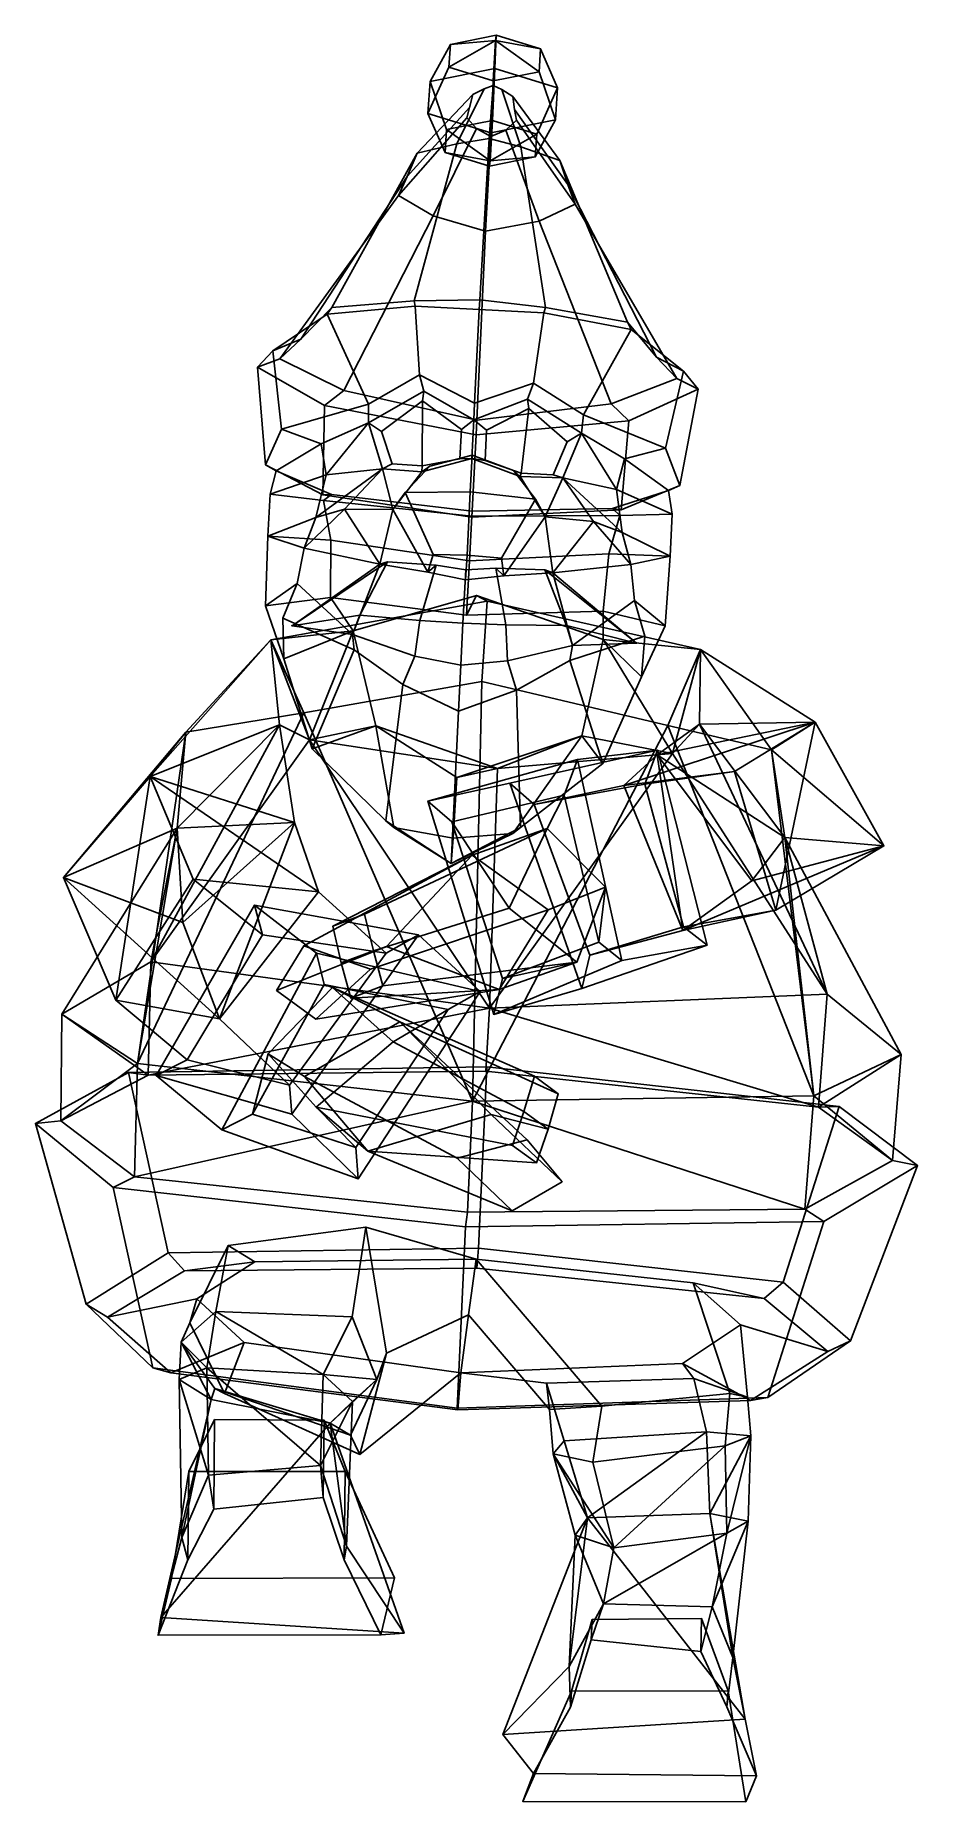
# Model space of a CAD drawing. Extents: x -133 to 133, y -222 to 311.
import ezdxf

# ---------------------------------------------------------------- set-up
doc = ezdxf.new("R2010")
doc.units = 0

msp = doc.modelspace()

# ---------------------------------------------------------------- linework, layer by layer
for p in [(-55.906635, 132.6315, 82.965118), (47.966625, 127.436005, 83.813522)]:
    msp.add_point(p)
for points in [[(-8.170068, 307.96405, -39.14645), (5.647131, 310.71582, -45.660301), (5.246098, 300.711823, -57.823044), (-14.29439, 296.820221, -48.611134)], [(4.744131, 296.989502, -19.161009), (5.439209, 309.173981, -29.645935), (-8.621567, 301.100891, -25.89683)], [(-8.621567, 301.100891, -25.89683), (5.439209, 309.173981, -29.645935), (-8.170068, 307.96405, -39.14645)], [(5.439209, 309.173981, -29.645935), (5.647131, 310.71582, -45.660301), (-8.170068, 307.96405, -39.14645)], [(4.744131, 296.989502, -19.161009), (18.561359, 299.741272, -25.674805), (5.439209, 309.173981, -29.645935)], [(19.012859, 306.604401, -38.924423), (24.148066, 294.89743, -48.297142), (5.246098, 300.711823, -57.823044), (5.647131, 310.71582, -45.660301)], [(5.439209, 309.173981, -29.645935), (19.012859, 306.604401, -38.924423), (5.647131, 310.71582, -45.660301)], [(18.561359, 299.741272, -25.674805), (19.012859, 306.604401, -38.924423), (5.439209, 309.173981, -29.645935)], [(-14.932909, 287.114227, -29.873268), (-8.621567, 301.100891, -25.89683), (-8.170068, 307.96405, -39.14645), (-14.29439, 296.820221, -48.611134)], [(23.509546, 285.191437, -29.55928), (24.148066, 294.89743, -48.297142), (19.012859, 306.604401, -38.924423), (18.561359, 299.741272, -25.674805)], [(3.969064, 281.299866, -20.347397), (4.744131, 296.989502, -19.161009), (-8.621567, 301.100891, -25.89683), (-14.932909, 287.114227, -29.873268)], [(-9.346169, 282.270355, -52.495556), (-14.29439, 296.820221, -48.611134), (5.246098, 300.711823, -57.823044), (4.47103, 285.022156, -59.009407)], [(3.969064, 281.299866, -20.347397), (23.509546, 285.191437, -29.55928), (18.561359, 299.741272, -25.674805), (4.744131, 296.989502, -19.161009)], [(17.836756, 280.910736, -52.273529), (4.47103, 285.022156, -59.009407), (5.246098, 300.711823, -57.823044), (24.148066, 294.89743, -48.297142)], [(1.980646, 294.626404, -26.946663), (-1.443086, 292.879089, -27.981567), (-18.23386, 275.147583, 22.819042), (-6.187624, 278.037201, 28.202135)], [(-14.932909, 287.114227, -29.873268), (-14.29439, 296.820221, -48.611134), (-9.346169, 282.270355, -52.495556), (-9.797668, 275.407196, -39.245934)], [(4.723686, 295.608887, -26.336607), (1.980646, 294.626404, -26.946663), (-6.187624, 278.037201, 28.202135), (3.503094, 279.590515, 31.365431)], [(4.723686, 295.608887, -26.336607), (3.503094, 279.590515, 31.365431), (13.040712, 277.075439, 28.359186), (7.36458, 294.357117, -26.902689)], [(7.36458, 294.357117, -26.902689), (13.040712, 277.075439, 28.359186), (24.824612, 272.993896, 23.170732), (10.613285, 292.276031, -27.883093)], [(23.509546, 285.191437, -29.55928), (17.385258, 274.047577, -39.023911), (17.836756, 280.910736, -52.273529), (24.148066, 294.89743, -48.297142)], [(-2.372391, 288.973907, -30.063097), (-3.203568, 285.827881, -31.742817), (-23.846359, 262.433655, 3.108397), (-21.179218, 268.102173, 11.910263)], [(-1.443086, 292.879089, -27.981567), (-2.372391, 288.973907, -30.063097), (-21.179218, 268.102173, 11.910263), (-18.23386, 275.147583, 22.819042)], [(10.613285, 292.276031, -27.883093), (24.824612, 272.993896, 23.170732), (27.229637, 265.680878, 12.305653), (11.182088, 288.295929, -29.952387)], [(11.182088, 288.295929, -29.952387), (27.229637, 265.680878, 12.305653), (29.460932, 259.767334, 3.543795), (11.722472, 285.081329, -31.620903)], [(-3.203568, 285.827881, -31.742817), (-0.3486, 282.569153, -33.354805), (-13.355465, 256.237366, -5.388645), (-23.846359, 262.433655, 3.108397)], [(3.969064, 281.299866, -20.347397), (-14.932909, 287.114227, -29.873268), (-9.797668, 275.407196, -39.245934), (3.56803, 271.295807, -32.510113)], [(-0.3486, 282.569153, -33.354805), (4.021569, 280.251404, -34.42083), (2.450738, 251.625916, -11.041661), (-13.355465, 256.237366, -5.388645)], [(3.775941, 272.837616, -48.524429), (-9.346169, 282.270355, -52.495556), (4.47103, 285.022156, -59.009407)], [(3.969064, 281.299866, -20.347397), (3.56803, 271.295807, -32.510113), (17.385258, 274.047577, -39.023911), (23.509546, 285.191437, -29.55928)], [(3.775941, 272.837616, -48.524429), (4.47103, 285.022156, -59.009407), (17.836756, 280.910736, -52.273529)], [(11.722472, 285.081329, -31.620903), (29.460932, 259.767334, 3.543795), (18.54397, 254.641846, -5.128099), (8.583241, 282.122406, -33.281849)], [(-43.937347, 228.637939, 57.576218), (-19.049763, 230.629578, 70.339127), (-6.187624, 278.037201, 28.202135), (-18.23386, 275.147583, 22.819042)], [(0.716046, 230.895935, 77.828941), (3.503094, 279.590515, 31.365431), (-6.187624, 278.037201, 28.202135), (-19.049763, 230.629578, 70.339127)], [(-9.797668, 275.407196, -39.245934), (-9.346169, 282.270355, -52.495556), (3.775941, 272.837616, -48.524429)], [(0.716046, 230.895935, 77.828941), (20.476032, 228.652588, 70.661957), (13.040712, 277.075439, 28.359186), (3.503094, 279.590515, 31.365431)], [(8.583241, 282.122406, -33.281849), (18.54397, 254.641846, -5.128099), (2.450738, 251.625916, -11.041661), (4.021569, 280.251404, -34.42083)], [(17.385258, 274.047577, -39.023911), (3.775941, 272.837616, -48.524429), (17.836756, 280.910736, -52.273529)], [(45.245338, 224.177216, 58.30463), (24.824612, 272.993896, 23.170732), (13.040712, 277.075439, 28.359186), (20.476032, 228.652588, 70.661957)], [(-53.253891, 219.028687, 31.103584), (-43.937347, 228.637939, 57.576218), (-18.23386, 275.147583, 22.819042), (-21.179218, 268.102173, 11.910263)], [(3.56803, 271.295807, -32.510113), (-9.797668, 275.407196, -39.245934), (3.775941, 272.837616, -48.524429)], [(3.56803, 271.295807, -32.510113), (3.775941, 272.837616, -48.524429), (17.385258, 274.047577, -39.023911)], [(53.986683, 213.664795, 31.97949), (27.229637, 265.680878, 12.305653), (24.824612, 272.993896, 23.170732), (45.245338, 224.177216, 58.30463)], [(-59.640629, 213.192169, 8.67636), (-53.253891, 219.028687, 31.103584), (-21.179218, 268.102173, 11.910263), (-23.846359, 262.433655, 3.108397)], [(-40.346649, 203.602478, -10.983945), (-59.640629, 213.192169, 8.67636), (-23.846359, 262.433655, 3.108397), (-13.355465, 256.237366, -5.388645)], [(60.123749, 207.201843, 9.654555), (29.460932, 259.767334, 3.543795), (27.229637, 265.680878, 12.305653), (53.986683, 213.664795, 31.97949)], [(-0.22283, 194.695557, -28.90645), (-40.346649, 203.602478, -10.983945), (-13.355465, 256.237366, -5.388645), (2.450738, 251.625916, -11.041661)], [(40.292107, 199.569122, -10.325315), (18.54397, 254.641846, -5.128099), (29.460932, 259.767334, 3.543795), (60.123749, 207.201843, 9.654555)], [(-0.22283, 194.695557, -28.90645), (2.450738, 251.625916, -11.041661), (18.54397, 254.641846, -5.128099), (40.292107, 199.569122, -10.325315)], [(-18.784925, 228.985107, 75.490349), (-19.049763, 230.629578, 70.339127), (-43.937347, 228.637939, 57.576218), (-45.322216, 226.620453, 62.475239)], [(0.540566, 228.037567, 81.809456), (0.716046, 230.895935, 77.828941), (-19.049763, 230.629578, 70.339127), (-18.784925, 228.985107, 75.490349)], [(0.540566, 228.037567, 81.809456), (19.964539, 227.046936, 75.806839), (20.476032, 228.652588, 70.661957), (0.716046, 230.895935, 77.828941)], [(-45.322216, 226.620453, 62.475239), (-43.937347, 228.637939, 57.576218), (-53.253891, 219.028687, 31.103584), (-61.749733, 215.599609, 32.939831)], [(-32.833111, 199.497192, 72.210793), (-45.322216, 226.620453, 62.475239), (-61.749733, 215.599609, 32.939831), (-59.054863, 191.966125, 54.402229)], [(-17.515167, 208.30838, 82.333672), (-18.784925, 228.985107, 75.490349), (-45.322216, 226.620453, 62.475239), (-32.833111, 199.497192, 72.210793)], [(-0.923398, 199.730591, 87.700645), (0.540566, 228.037567, 81.809456), (-18.784925, 228.985107, 75.490349), (-17.515167, 208.30838, 82.333672)], [(-0.923398, 199.730591, 87.700645), (16.889076, 205.797211, 82.784973), (19.964539, 227.046936, 75.806839), (0.540566, 228.037567, 81.809456)], [(16.889076, 205.797211, 82.784973), (31.922834, 196.25824, 72.7397), (46.341988, 222.035645, 63.223923), (19.964539, 227.046936, 75.806839)], [(19.964539, 227.046936, 75.806839), (46.341988, 222.035645, 63.223923), (45.245338, 224.177216, 58.30463), (20.476032, 228.652588, 70.661957)], [(46.341988, 222.035645, 63.223923), (62.066921, 209.406586, 33.951126), (53.986683, 213.664795, 31.97949), (45.245338, 224.177216, 58.30463)], [(-61.749733, 215.599609, 32.939831), (-53.253891, 219.028687, 31.103584), (-59.640629, 213.192169, 8.67636), (-66.323242, 210.614075, 7.553147)], [(31.922834, 196.25824, 72.7397), (56.678043, 186.177429, 55.347496), (62.066921, 209.406586, 33.951126), (46.341988, 222.035645, 63.223923)], [(-59.054863, 191.966125, 54.402229), (-61.749733, 215.599609, 32.939831), (-66.323242, 210.614075, 7.553147), (-63.878593, 181.160156, 18.156281)], [(-66.323242, 210.614075, 7.553147), (-59.640629, 213.192169, 8.67636), (-40.346649, 203.602478, -10.983945), (-46.087021, 199.03949, -13.881872)], [(62.066921, 209.406586, 33.951126), (66.533188, 203.968933, 8.638273), (60.123749, 207.201843, 9.654555), (53.986683, 213.664795, 31.97949)], [(-63.878593, 181.160156, 18.156281), (-66.323242, 210.614075, 7.553147), (-46.087021, 199.03949, -13.881872), (-46.596569, 172.103333, -6.689651)], [(-17.515167, 208.30838, 82.333672), (-32.833111, 199.497192, 72.210793), (-32.814194, 193.88797, 71.428482), (-16.19066, 203.343811, 82.074677)], [(-0.923398, 199.730591, 87.700645), (-17.515167, 208.30838, 82.333672), (-16.19066, 203.343811, 82.074677), (-1.157031, 194.716858, 85.602043)], [(56.678043, 186.177429, 55.347496), (60.989422, 174.914551, 19.176159), (66.533188, 203.968933, 8.638273), (62.066921, 209.406586, 33.951126)], [(-46.087021, 199.03949, -13.881872), (-40.346649, 203.602478, -10.983945), (-0.22283, 194.695557, -28.90645), (-0.41722, 190.206726, -32.595181)], [(-16.576704, 200.463562, 79.968605), (-16.19066, 203.343811, 82.074677), (-32.814194, 193.88797, 71.428482), (-28.922119, 191.229248, 71.530952)], [(-16.576704, 200.463562, 79.968605), (-4.868145, 191.866882, 83.019974), (-1.157031, 194.716858, 85.602043), (-16.19066, 203.343811, 82.074677)], [(-0.923398, 199.730591, 87.700645), (-1.157031, 194.716858, 85.602043), (15.080177, 200.983337, 82.468384), (16.889076, 205.797211, 82.784973)], [(16.889076, 205.797211, 82.784973), (15.080177, 200.983337, 82.468384), (31.35708, 190.678284, 71.952614), (31.922834, 196.25824, 72.7397)], [(66.533188, 203.968933, 8.638273), (45.595001, 194.453796, -13.133045), (40.292107, 199.569122, -10.325315), (60.123749, 207.201843, 9.654555)], [(60.989422, 174.914551, 19.176159), (43.297096, 167.607056, -5.95543), (45.595001, 194.453796, -13.133045), (66.533188, 203.968933, 8.638273)], [(-47.106049, 187.511475, 55.56926), (-32.814194, 193.88797, 71.428482), (-32.833111, 199.497192, 72.210793), (-59.054863, 191.966125, 54.402229)], [(-46.596569, 172.103333, -6.689651), (-46.087021, 199.03949, -13.881872), (-0.41722, 190.206726, -32.595181), (-1.714646, 165.411774, -25.5868)], [(-16.665146, 180.910126, 81.307846), (-16.576704, 200.463562, 79.968605), (-28.922119, 191.229248, 71.530952), (-25.695681, 181.464661, 76.057617)], [(-4.868145, 191.866882, 83.019974), (-16.576704, 200.463562, 79.968605), (-16.665146, 180.910126, 81.307846), (-5.329616, 183.016418, 85.320602)], [(15.464546, 198.141571, 80.144066), (15.080177, 200.983337, 82.468384), (-1.157031, 194.716858, 85.602043), (2.751368, 191.63269, 83.240921)], [(45.595001, 194.453796, -13.133045), (-0.41722, 190.206726, -32.595181), (-0.22283, 194.695557, -28.90645), (40.292107, 199.569122, -10.325315)], [(2.751368, 191.63269, 83.240921), (2.270292, 182.432312, 85.799347), (13.166765, 178.711304, 81.028343), (15.464546, 198.141571, 80.144066)], [(13.166765, 178.711304, 81.028343), (22.767248, 178.202209, 74.741493), (26.986263, 188.14743, 69.497543), (15.464546, 198.141571, 80.144066)], [(15.464546, 198.141571, 80.144066), (26.986263, 188.14743, 69.497543), (31.35708, 190.678284, 71.952614), (15.080177, 200.983337, 82.468384)], [(-59.054863, 191.966125, 54.402229), (-63.878593, 181.160156, 18.156281), (-60.66872, 179.374634, 19.45499), (-47.106049, 187.511475, 55.56926)], [(-45.614353, 178.151306, 57.456505), (-32.814194, 193.88797, 71.428482), (-47.106049, 187.511475, 55.56926)], [(-28.622681, 179.953491, 77.318993), (-32.814194, 193.88797, 71.428482), (-45.614353, 178.151306, 57.456505)], [(-25.695681, 181.464661, 76.057617), (-28.922119, 191.229248, 71.530952), (-32.814194, 193.88797, 71.428482), (-28.622681, 179.953491, 77.318993)], [(-5.329616, 183.016418, 85.320602), (-1.761679, 183.109863, 88.552185), (-1.157031, 194.716858, 85.602043), (-4.868145, 191.866882, 83.019974)], [(2.270292, 182.432312, 85.799347), (2.751368, 191.63269, 83.240921), (-1.157031, 194.716858, 85.602043), (-1.761679, 183.109863, 88.552185)], [(43.297096, 167.607056, -5.95543), (-1.714646, 165.411774, -25.5868), (-0.41722, 190.206726, -32.595181), (45.595001, 194.453796, -13.133045)], [(44.326958, 182.938232, 56.316055), (56.678043, 186.177429, 55.347496), (31.922834, 196.25824, 72.7397), (31.35708, 190.678284, 71.952614)], [(-47.106049, 187.511475, 55.56926), (-60.66872, 179.374634, 19.45499), (-62.544563, 172.358582, 21.729204), (-45.614353, 178.151306, 57.456505)], [(22.767248, 178.202209, 74.741493), (25.700701, 177.236359, 77.762688), (31.35708, 190.678284, 71.952614), (26.986263, 188.14743, 69.497543)], [(25.700701, 177.236359, 77.762688), (41.878204, 173.775146, 58.171112), (31.35708, 190.678284, 71.952614)], [(41.878204, 173.775146, 58.171112), (44.326958, 182.938232, 56.316055), (31.35708, 190.678284, 71.952614)], [(-63.878593, 181.160156, 18.156281), (-46.596569, 172.103333, -6.689651), (-44.006454, 172.218658, -6.065212), (-60.66872, 179.374634, 19.45499)], [(-16.665146, 180.910126, 81.307846), (-25.695681, 181.464661, 76.057617), (-28.622681, 179.953491, 77.318993), (-16.742992, 179.106689, 83.827255)], [(-2.171912, 173.067993, 108.959152), (-1.573799, 184.049896, 102.981125), (-14.354319, 180.728699, 99.960365), (-21.855062, 172.833618, 102.462799)], [(-1.573799, 184.049896, 102.981125), (-1.761679, 183.109863, 88.552185), (-16.742992, 179.106689, 83.827255), (-14.354319, 180.728699, 99.960365)], [(-16.665146, 180.910126, 81.307846), (-16.742992, 179.106689, 83.827255), (-1.761679, 183.109863, 88.552185), (-5.329616, 183.016418, 85.320602)], [(-2.171912, 173.067993, 108.959152), (17.492844, 170.865509, 102.78418), (10.85907, 179.46759, 100.166306), (-1.573799, 184.049896, 102.981125)], [(-1.573799, 184.049896, 102.981125), (10.85907, 179.46759, 100.166306), (12.820424, 177.627991, 84.068718), (-1.761679, 183.109863, 88.552185)], [(13.166765, 178.711304, 81.028343), (2.270292, 182.432312, 85.799347), (-1.761679, 183.109863, 88.552185), (12.820424, 177.627991, 84.068718)], [(44.326958, 182.938232, 56.316055), (41.878204, 173.775146, 58.171112), (58.7258, 166.292938, 22.719698), (57.596684, 173.45929, 20.42094)], [(56.678043, 186.177429, 55.347496), (44.326958, 182.938232, 56.316055), (57.596684, 173.45929, 20.42094), (60.989422, 174.914551, 19.176159)], [(-45.614353, 178.151306, 57.456505), (-62.544563, 172.358582, 21.729204), (-63.234131, 159.706055, 26.003103), (-48.716007, 165.337585, 59.395756)], [(-62.544563, 172.358582, 21.729204), (-60.66872, 179.374634, 19.45499), (-44.006454, 172.218658, -6.065212), (-46.396564, 170.385925, -8.132873)], [(-48.716007, 165.337585, 59.395756), (-28.622681, 179.953491, 77.318993), (-45.614353, 178.151306, 57.456505)], [(-40.114464, 167.84259, 82.515282), (-28.622681, 179.953491, 77.318993), (-48.716007, 165.337585, 59.395756)], [(-40.114464, 167.84259, 82.515282), (-25.493696, 167.751862, 85.604713), (-28.622681, 179.953491, 77.318993)], [(-25.493696, 167.751862, 85.604713), (-16.742992, 179.106689, 83.827255), (-28.622681, 179.953491, 77.318993)], [(-21.855062, 172.833618, 102.462799), (-14.354319, 180.728699, 99.960365), (-16.742992, 179.106689, 83.827255), (-25.493696, 167.751862, 85.604713)], [(17.492844, 170.865509, 102.78418), (20.364363, 165.45816, 85.979271), (12.820424, 177.627991, 84.068718), (10.85907, 179.46759, 100.166306)], [(13.166765, 178.711304, 81.028343), (12.820424, 177.627991, 84.068718), (25.700701, 177.236359, 77.762688), (22.767248, 178.202209, 74.741493)], [(20.364363, 165.45816, 85.979271), (25.700701, 177.236359, 77.762688), (12.820424, 177.627991, 84.068718)], [(34.969608, 164.087067, 83.12854), (25.700701, 177.236359, 77.762688), (20.364363, 165.45816, 85.979271)], [(34.969608, 164.087067, 83.12854), (43.653835, 160.717468, 60.150204), (25.700701, 177.236359, 77.762688)], [(43.653835, 160.717468, 60.150204), (41.878204, 173.775146, 58.171112), (25.700701, 177.236359, 77.762688)], [(-63.234131, 159.706055, 26.003103), (-62.544563, 172.358582, 21.729204), (-46.396564, 170.385925, -8.132873), (-44.247353, 158.480286, -7.692118)], [(-46.596569, 172.103333, -6.689651), (-1.714646, 165.411774, -25.5868), (-1.647515, 167.23407, -22.64621), (-44.006454, 172.218658, -6.065212)], [(-46.396564, 170.385925, -8.132873), (-44.006454, 172.218658, -6.065212), (-1.647515, 167.23407, -22.64621), (-1.726905, 165.648376, -22.636602)], [(-13.341129, 154.089966, 100.623817), (-21.855062, 172.833618, 102.462799), (-25.493696, 167.751862, 85.604713), (-14.957217, 148.817139, 88.444664)], [(-3.105818, 153.905579, 105.953224), (-2.171912, 173.067993, 108.959152), (-21.855062, 172.833618, 102.462799), (-13.341129, 154.089966, 100.623817)], [(-3.105818, 153.905579, 105.953224), (7.182281, 153.063416, 100.791451), (17.492844, 170.865509, 102.78418), (-2.171912, 173.067993, 108.959152)], [(7.182281, 153.063416, 100.791451), (7.94631, 147.67157, 88.631729), (20.364363, 165.45816, 85.979271), (17.492844, 170.865509, 102.78418)], [(60.989422, 174.914551, 19.176159), (57.596684, 173.45929, 20.42094), (40.721584, 167.980774, -5.373182), (43.297096, 167.607056, -5.95543)], [(58.7258, 166.292938, 22.719698), (42.950264, 165.916992, -7.403118), (40.721584, 167.980774, -5.373182), (57.596684, 173.45929, 20.42094)], [(41.878204, 173.775146, 58.171112), (43.653835, 160.717468, 60.150204), (58.079746, 153.638245, 26.993954), (58.7258, 166.292938, 22.719698)], [(-48.716007, 165.337585, 59.395756), (-63.234131, 159.706055, 26.003103), (-52.260178, 156.01416, 60.35408)], [(-52.260178, 156.01416, 60.35408), (-40.114464, 167.84259, 82.515282), (-48.716007, 165.337585, 59.395756)], [(-29.432974, 151.17926, 82.077614), (-40.114464, 167.84259, 82.515282), (-52.260178, 156.01416, 60.35408)], [(-44.247353, 158.480286, -7.692118), (-46.396564, 170.385925, -8.132873), (-1.726905, 165.648376, -22.636602), (-2.429246, 152.206299, -18.962929)], [(-29.432974, 151.17926, 82.077614), (-25.493696, 167.751862, 85.604713), (-40.114464, 167.84259, 82.515282)], [(-14.957217, 148.817139, 88.444664), (-25.493696, 167.751862, 85.604713), (-29.432974, 151.17926, 82.077614)], [(39.616959, 154.285614, -7.007143), (-2.429246, 152.206299, -18.962929), (-1.726905, 165.648376, -22.636602), (42.950264, 165.916992, -7.403118)], [(42.950264, 165.916992, -7.403118), (-1.726905, 165.648376, -22.636602), (-1.647515, 167.23407, -22.64621), (40.721584, 167.980774, -5.373182)], [(43.297096, 167.607056, -5.95543), (40.721584, 167.980774, -5.373182), (-1.647515, 167.23407, -22.64621), (-1.714646, 165.411774, -25.5868)], [(7.94631, 147.67157, 88.631729), (22.687328, 148.572327, 82.503311), (20.364363, 165.45816, 85.979271)], [(22.687328, 148.572327, 82.503311), (34.969608, 164.087067, 83.12854), (20.364363, 165.45816, 85.979271)], [(58.079746, 153.638245, 26.993954), (39.616959, 154.285614, -7.007143), (42.950264, 165.916992, -7.403118), (58.7258, 166.292938, 22.719698)], [(22.687328, 148.572327, 82.503311), (46.233952, 151.087738, 61.158546), (34.969608, 164.087067, 83.12854)], [(46.233952, 151.087738, 61.158546), (43.653835, 160.717468, 60.150204), (34.969608, 164.087067, 83.12854)], [(43.653835, 160.717468, 60.150204), (46.233952, 151.087738, 61.158546), (58.079746, 153.638245, 26.993954)], [(-54.41708, 145.349976, 62.276569), (-52.260178, 156.01416, 60.35408), (-63.234131, 159.706055, 26.003103), (-63.889305, 138.65863, 30.820797)], [(-63.889305, 138.65863, 30.820797), (-63.234131, 159.706055, 26.003103), (-44.247353, 158.480286, -7.692118), (-44.3661, 141.180054, -1.917654)], [(-54.41708, 145.349976, 62.276569), (-37.687206, 130.052429, 91.920448), (-29.432974, 151.17926, 82.077614), (-52.260178, 156.01416, 60.35408)], [(-44.3661, 141.180054, -1.917654), (-44.247353, 158.480286, -7.692118), (-2.429246, 152.206299, -18.962929), (-3.307927, 135.809265, -11.795507)], [(-35.47226, 135.872131, 101.188583), (-27.141722, 151.917084, 96.142784), (-55.906635, 132.6315, 82.965118)], [(-27.141722, 151.917084, 96.142784), (-29.432974, 151.17926, 82.077614), (-55.906635, 132.6315, 82.965118)], [(-55.906635, 132.6315, 82.965118), (-29.432974, 151.17926, 82.077614), (-37.687206, 130.052429, 91.920448)], [(-12.476464, 150.943237, 96.420464), (-27.141722, 151.917084, 96.142784), (-35.47226, 135.872131, 101.188583), (-17.3929, 134.19928, 110.244118)], [(-27.141722, 151.917084, 96.142784), (-12.476464, 150.943237, 96.420464), (-14.957217, 148.817139, 88.444664), (-29.432974, 151.17926, 82.077614)], [(-17.3929, 134.19928, 110.244118), (-4.428864, 133.459961, 111.05761), (-3.529575, 149.541382, 99.434357), (-12.476464, 150.943237, 96.420464)], [(-3.105818, 153.905579, 105.953224), (-13.341129, 154.089966, 100.623817), (-14.957217, 148.817139, 88.444664), (-3.646536, 146.450928, 94.828941)], [(-3.529575, 149.541382, 99.434357), (-3.646536, 146.450928, 94.828941), (-14.957217, 148.817139, 88.444664), (-12.476464, 150.943237, 96.420464)], [(8.55577, 132.901367, 110.456062), (5.560458, 150.041077, 96.567787), (-3.529575, 149.541382, 99.434357), (-4.428864, 133.459961, 111.05761)], [(-3.105818, 153.905579, 105.953224), (-3.646536, 146.450928, 94.828941), (7.94631, 147.67157, 88.631729), (7.182281, 153.063416, 100.791451)], [(-3.529575, 149.541382, 99.434357), (5.560458, 150.041077, 96.567787), (7.94631, 147.67157, 88.631729), (-3.646536, 146.450928, 94.828941)], [(37.91481, 137.064545, -1.245612), (-3.307927, 135.809265, -11.795507), (-2.429246, 152.206299, -18.962929), (39.616959, 154.285614, -7.007143)], [(5.560458, 150.041077, 96.567787), (8.55577, 132.901367, 110.456062), (26.85696, 132.754578, 101.697662), (20.252264, 149.546539, 96.529884)], [(20.252264, 149.546539, 96.529884), (22.687328, 148.572327, 82.503311), (7.94631, 147.67157, 88.631729), (5.560458, 150.041077, 96.567787)], [(26.85696, 132.754578, 101.697662), (47.966625, 127.436005, 83.813522), (20.252264, 149.546539, 96.529884)], [(20.252264, 149.546539, 96.529884), (47.966625, 127.436005, 83.813522), (22.687328, 148.572327, 82.503311)], [(47.28442, 140.263123, 63.107231), (46.233952, 151.087738, 61.158546), (22.687328, 148.572327, 82.503311), (28.630886, 126.735382, 92.462112)], [(56.552982, 132.634399, 31.804529), (37.91481, 137.064545, -1.245612), (39.616959, 154.285614, -7.007143), (58.079746, 153.638245, 26.993954)], [(47.28442, 140.263123, 63.107231), (56.552982, 132.634399, 31.804529), (58.079746, 153.638245, 26.993954), (46.233952, 151.087738, 61.158546)], [(-58.409676, 122.631226, 37.601543), (-58.70536, 134.950226, 67.187073), (-54.41708, 145.349976, 62.276569), (-63.889305, 138.65863, 30.820797)], [(-54.41708, 145.349976, 62.276569), (-58.70536, 134.950226, 67.187073), (-37.16798, 125.390503, 83.551186), (-37.687206, 130.052429, 91.920448)], [(47.966625, 127.436005, 83.813522), (28.630886, 126.735382, 92.462112), (22.687328, 148.572327, 82.503311)], [(-58.409676, 122.631226, 37.601543), (-63.889305, 138.65863, 30.820797), (-44.3661, 141.180054, -1.917654), (-37.512302, 131.155945, 23.904713)], [(2.944642, 140.080505, -1.601102), (-62.258236, 128.401917, -3.854949), (-37.512302, 131.155945, 23.904713), (-0.329039, 141.781921, 2.049215)], [(2.944642, 140.080505, -1.601102), (1.267087, 115.858307, -50.035877), (-52.390881, 106.38324, -40.679081), (-62.258236, 128.401917, -3.854949)], [(-37.512302, 131.155945, 23.904713), (-44.3661, 141.180054, -1.917654), (-3.307927, 135.809265, -11.795507), (-0.329039, 141.781921, 2.049215)], [(37.90147, 128.485168, 23.671928), (-0.329039, 141.781921, 2.049215), (-3.307927, 135.809265, -11.795507), (37.91481, 137.064545, -1.245612)], [(-0.329039, 141.781921, 2.049215), (37.90147, 128.485168, 23.671928), (67.243279, 125.47522, -6.517293), (2.944642, 140.080505, -1.601102)], [(2.944642, 140.080505, -1.601102), (67.243279, 125.47522, -6.517293), (57.323978, 102.604935, -42.037884), (1.267087, 115.858307, -50.035877)], [(47.28442, 140.263123, 63.107231), (28.630886, 126.735382, 92.462112), (27.785522, 122.141693, 84.081703), (50.433048, 129.491394, 68.078484)], [(49.391747, 117.239258, 38.482029), (56.552982, 132.634399, 31.804529), (47.28442, 140.263123, 63.107231), (50.433048, 129.491394, 68.078484)], [(-37.16798, 125.390503, 83.551186), (-58.70536, 134.950226, 67.187073), (-58.409676, 122.631226, 37.601543), (-49.845131, 95.483078, 58.241001)], [(-37.687206, 130.052429, 91.920448), (-35.47226, 135.872131, 101.188583), (-55.906635, 132.6315, 82.965118)], [(-17.3929, 134.19928, 110.244118), (-35.47226, 135.872131, 101.188583), (-37.687206, 130.052429, 91.920448), (-18.863916, 123.487183, 101.956535)], [(-4.428864, 133.459961, 111.05761), (-17.3929, 134.19928, 110.244118), (-18.863916, 123.487183, 101.956535), (-5.039402, 120.745697, 107.948044)], [(-4.428864, 133.459961, 111.05761), (-5.039402, 120.745697, 107.948044), (9.085442, 122.089203, 102.184814), (8.55577, 132.901367, 110.456062)], [(49.391747, 117.239258, 38.482029), (37.90147, 128.485168, 23.671928), (37.91481, 137.064545, -1.245612), (56.552982, 132.634399, 31.804529)], [(-59.734829, 102.709106, 29.589962), (-62.258236, 128.401917, -3.854949), (-98.686356, 87.166641, 83.777763)], [(-87.911606, 100.525452, -28.045599), (-98.686356, 87.166641, 83.777763), (-62.258236, 128.401917, -3.854949)], [(-87.911606, 100.525452, -28.045599), (-62.258236, 128.401917, -3.854949), (-52.390881, 106.38324, -40.679081)], [(-62.258236, 128.401917, -3.854949), (-50.613171, 98.225647, 55.750427), (-37.512302, 131.155945, 23.904713)], [(-59.734829, 102.709106, 29.589962), (-50.613171, 98.225647, 55.750427), (-62.258236, 128.401917, -3.854949)], [(-49.845131, 95.483078, 58.241001), (-58.409676, 122.631226, 37.601543), (-37.512302, 131.155945, 23.904713), (-30.628025, 102.461304, 52.267891)], [(-50.613171, 98.225647, 55.750427), (-30.628025, 102.461304, 52.267891), (-37.512302, 131.155945, 23.904713)], [(-22.505337, 114.955872, 105.424637), (-18.863916, 123.487183, 101.956535), (-37.687206, 130.052429, 91.920448), (-37.16798, 125.390503, 83.551186)], [(8.55577, 132.901367, 110.456062), (9.085442, 122.089203, 102.184814), (28.630886, 126.735382, 92.462112), (26.85696, 132.754578, 101.697662)], [(28.630886, 126.735382, 92.462112), (47.966625, 127.436005, 83.813522), (26.85696, 132.754578, 101.697662)], [(27.785522, 122.141693, 84.081703), (37.825985, 91.097992, 58.957069), (49.391747, 117.239258, 38.482029), (50.433048, 129.491394, 68.078484)], [(37.825985, 91.097992, 58.957069), (31.479361, 99.418854, 52.002708), (37.90147, 128.485168, 23.671928), (49.391747, 117.239258, 38.482029)], [(58.826267, 94.143738, 54.282436), (37.90147, 128.485168, 23.671928), (31.479361, 99.418854, 52.002708)], [(67.243279, 125.47522, -6.517293), (37.90147, 128.485168, 23.671928), (58.826267, 94.143738, 54.282436)], [(-27.659584, 73.796021, 93.95488), (-22.505337, 114.955872, 105.424637), (-37.16798, 125.390503, 83.551186), (-49.845131, 95.483078, 58.241001)], [(-5.774848, 106.898071, 113.190971), (-5.039402, 120.745697, 107.948044), (-18.863916, 123.487183, 101.956535), (-22.505337, 114.955872, 105.424637)], [(11.800451, 113.23999, 105.704834), (27.785522, 122.141693, 84.081703), (28.630886, 126.735382, 92.462112), (9.085442, 122.089203, 102.184814)], [(88.607399, 95.18895, -30.238905), (57.323978, 102.604935, -42.037884), (67.243279, 125.47522, -6.517293)], [(66.89547, 102.926422, 30.993528), (67.243279, 125.47522, -6.517293), (58.826267, 94.143738, 54.282436)], [(66.89547, 102.926422, 30.993528), (101.786049, 103.562164, 86.644943), (67.243279, 125.47522, -6.517293)], [(88.607399, 95.18895, -30.238905), (67.243279, 125.47522, -6.517293), (101.786049, 103.562164, 86.644943)], [(-5.774848, 106.898071, 113.190971), (11.800451, 113.23999, 105.704834), (9.085442, 122.089203, 102.184814), (-5.039402, 120.745697, 107.948044)], [(13.008292, 71.761902, 94.287041), (37.825985, 91.097992, 58.957069), (27.785522, 122.141693, 84.081703), (11.800451, 113.23999, 105.704834)], [(-1.481953, -10.728912, -93.84404), (-52.390881, 106.38324, -40.679081), (1.267087, 115.858307, -50.035877)], [(-7.959202, 60.963745, 99.33522), (-5.774848, 106.898071, 113.190971), (-22.505337, 114.955872, 105.424637), (-27.659584, 73.796021, 93.95488)], [(-7.959202, 60.963745, 99.33522), (13.008292, 71.761902, 94.287041), (11.800451, 113.23999, 105.704834), (-5.774848, 106.898071, 113.190971)], [(-1.481953, -10.728912, -93.84404), (1.267087, 115.858307, -50.035877), (57.323978, 102.604935, -42.037884)], [(-102.515404, 0.650284, -58.34034), (-52.390881, 106.38324, -40.679081), (-1.481953, -10.728912, -93.84404)], [(-102.515404, 0.650284, -58.34034), (-87.911606, 100.525452, -28.045599), (-52.390881, 106.38324, -40.679081)], [(-59.734829, 102.709106, 29.589962), (-98.686356, 87.166641, 83.777763), (-55.149982, 73.267639, 60.425686)], [(-98.438705, 31.315155, 92.983139), (-59.734829, 102.709106, 29.589962), (-90.576485, 71.563721, 2.467044)], [(-98.438705, 31.315155, 92.983139), (-50.613171, 98.225647, 55.750427), (-59.734829, 102.709106, 29.589962)], [(-90.576485, 71.563721, 2.467044), (-59.734829, 102.709106, 29.589962), (-55.149982, 73.267639, 60.425686)], [(6.006385, 89.55394, 61.893688), (-30.628025, 102.461304, 52.267891), (-50.613171, 98.225647, 55.750427)], [(-27.659584, 73.796021, 93.95488), (-49.845131, 95.483078, 58.241001), (-30.628025, 102.461304, 52.267891), (-25.208698, 71.794006, 78.164436)], [(-25.208698, 71.794006, 78.164436), (-30.628025, 102.461304, 52.267891), (-6.257929, 86.826782, 49.422874), (-7.373318, 68.594696, 74.333893)], [(-6.257929, 86.826782, 49.422874), (-30.628025, 102.461304, 52.267891), (6.006385, 89.55394, 61.893688)], [(101.336952, -9.116821, -61.852921), (-1.481953, -10.728912, -93.84404), (57.323978, 102.604935, -42.037884)], [(44.122936, 84.499832, 90.085907), (101.786049, 103.562164, 86.644943), (54.148415, 93.698868, 66.959122)], [(44.122936, 84.499832, 90.085907), (77.506607, 88.642212, 131.215881), (101.786049, 103.562164, 86.644943)], [(66.89547, 102.926422, 30.993528), (54.148415, 93.698868, 66.959122), (101.786049, 103.562164, 86.644943)], [(92.646439, 68.774658, 2.95245), (54.148415, 93.698868, 66.959122), (66.89547, 102.926422, 30.993528)], [(101.336952, -9.116821, -61.852921), (57.323978, 102.604935, -42.037884), (88.607399, 95.18895, -30.238905)], [(105.413651, 21.54805, 89.470558), (66.89547, 102.926422, 30.993528), (58.826267, 94.143738, 54.282436)], [(105.413651, 21.54805, 89.470558), (92.646439, 68.774658, 2.95245), (66.89547, 102.926422, 30.993528)], [(89.969688, 46.887634, 136.599701), (101.786049, 103.562164, 86.644943), (77.506607, 88.642212, 131.215881)], [(88.607399, 95.18895, -30.238905), (101.786049, 103.562164, 86.644943), (122.501907, 66.255463, 79.549347)], [(89.969688, 46.887634, 136.599701), (122.501907, 66.255463, 79.549347), (101.786049, 103.562164, 86.644943)], [(-87.911606, 100.525452, -28.045599), (-124.820457, 56.749756, 69.811203), (-98.686356, 87.166641, 83.777763)], [(-90.576485, 71.563721, 2.467044), (-124.820457, 56.749756, 69.811203), (-87.911606, 100.525452, -28.045599)], [(-102.515404, 0.650284, -58.34034), (-90.576485, 71.563721, 2.467044), (-87.911606, 100.525452, -28.045599)], [(3.59387, 17.292297, 122.814919), (-50.613171, 98.225647, 55.750427), (-98.438705, 31.315155, 92.983139)], [(3.59387, 17.292297, 122.814919), (6.006385, 89.55394, 61.893688), (-50.613171, 98.225647, 55.750427)], [(10.627487, 70.001556, 78.45713), (-7.373318, 68.594696, 74.333893), (-6.257929, 86.826782, 49.422874), (31.479361, 99.418854, 52.002708)], [(-6.257929, 86.826782, 49.422874), (6.006385, 89.55394, 61.893688), (31.479361, 99.418854, 52.002708)], [(6.006385, 89.55394, 61.893688), (58.826267, 94.143738, 54.282436), (31.479361, 99.418854, 52.002708)], [(13.008292, 71.761902, 94.287041), (10.627487, 70.001556, 78.45713), (31.479361, 99.418854, 52.002708), (37.825985, 91.097992, 58.957069)], [(9.738672, 85.126343, 105.964668), (-14.968861, 79.736359, 127.359703), (30.154467, 92.335205, 183.312103), (54.277191, 95.145935, 161.872467)], [(-14.968861, 79.736359, 127.359703), (-7.77534, 73.530838, 134.58786), (26.149174, 81.566711, 176.012192), (30.154467, 92.335205, 183.312103)], [(3.59387, 17.292297, 122.814919), (58.826267, 94.143738, 54.282436), (6.006385, 89.55394, 61.893688)], [(3.59387, 17.292297, 122.814919), (105.413651, 21.54805, 89.470558), (58.826267, 94.143738, 54.282436)], [(9.738672, 85.126343, 105.964668), (54.277191, 95.145935, 161.872467), (50.405067, 84.908478, 154.855087), (17.049452, 78.777725, 113.30101)], [(43.55003, 31.728058, 186.729996), (30.154467, 92.335205, 183.312103), (26.149174, 81.566711, 176.012192), (36.557152, 37.160919, 179.565353)], [(43.55003, 31.728058, 186.729996), (69.213669, 36.333649, 166.304977), (54.277191, 95.145935, 161.872467), (30.154467, 92.335205, 183.312103)], [(61.903866, 40.701782, 101.398972), (44.122936, 84.499832, 90.085907), (54.148415, 93.698868, 66.959122)], [(69.213669, 36.333649, 166.304977), (62.106266, 41.813568, 159.013367), (50.405067, 84.908478, 154.855087), (54.277191, 95.145935, 161.872467)], [(82.720703, 55.700562, 62.237568), (54.148415, 93.698868, 66.959122), (92.646439, 68.774658, 2.95245)], [(61.903866, 40.701782, 101.398972), (54.148415, 93.698868, 66.959122), (82.720703, 55.700562, 62.237568)], [(101.336952, -9.116821, -61.852921), (88.607399, 95.18895, -30.238905), (92.646439, 68.774658, 2.95245)], [(92.646439, 68.774658, 2.95245), (88.607399, 95.18895, -30.238905), (122.501907, 66.255463, 79.549347)], [(-109.002686, 19.670624, 117.356865), (-98.686356, 87.166641, 83.777763), (-124.820457, 56.749756, 69.811203)], [(-109.002686, 19.670624, 117.356865), (-85.742928, 56.16716, 124.756027), (-98.686356, 87.166641, 83.777763)], [(-47.977119, 52.365082, 87.572815), (-55.149982, 73.267639, 60.425686), (-98.686356, 87.166641, 83.777763)], [(-47.977119, 52.365082, 87.572815), (-98.686356, 87.166641, 83.777763), (-85.742928, 56.16716, 124.756027)], [(77.506607, 88.642212, 131.215881), (44.122936, 84.499832, 90.085907), (17.049452, 78.777725, 113.30101), (50.405067, 84.908478, 154.855087)], [(62.106266, 41.813568, 159.013367), (89.969688, 46.887634, 136.599701), (77.506607, 88.642212, 131.215881), (50.405067, 84.908478, 154.855087)], [(31.469576, 23.236069, 117.865204), (4.87152, 15.443115, 137.851913), (-14.968861, 79.736359, 127.359703), (9.738672, 85.126343, 105.964668)], [(9.568527, 47.480362, 130.435883), (21.004421, 71.482391, 153.569611), (26.149174, 81.566711, 176.012192), (-7.77534, 73.530838, 134.58786)], [(31.469576, 23.236069, 117.865204), (9.738672, 85.126343, 105.964668), (17.049452, 78.777725, 113.30101), (33.877254, 33.272736, 123.073967)], [(44.122936, 84.499832, 90.085907), (61.903866, 40.701782, 101.398972), (33.877254, 33.272736, 123.073967), (17.049452, 78.777725, 113.30101)], [(38.589966, 53.808731, 169.189835), (36.557152, 37.160919, 179.565353), (26.149174, 81.566711, 176.012192), (21.004421, 71.482391, 153.569611)], [(4.87152, 15.443115, 137.851913), (7.481632, 26.276031, 143.487656), (-7.77534, 73.530838, 134.58786), (-14.968861, 79.736359, 127.359703)], [(-98.438705, 31.315155, 92.983139), (-90.576485, 71.563721, 2.467044), (-125.274818, 15.44751, 9.294289)], [(-125.274818, 15.44751, 9.294289), (-90.576485, 71.563721, 2.467044), (-102.515404, 0.650284, -58.34034)], [(-88.865501, 43.110916, 48.966015), (-124.820457, 56.749756, 69.811203), (-90.576485, 71.563721, 2.467044)], [(-88.865501, 43.110916, 48.966015), (-90.576485, 71.563721, 2.467044), (-55.149982, 73.267639, 60.425686)], [(-77.824661, 14.107086, 84.76815), (-88.865501, 43.110916, 48.966015), (-55.149982, 73.267639, 60.425686)], [(-77.824661, 14.107086, 84.76815), (-55.149982, 73.267639, 60.425686), (-47.977119, 52.365082, 87.572815)], [(-43.647255, 41.988708, 140.87851), (-1.607111, 63.433868, 176.701111), (21.004421, 71.482391, 153.569611), (-34.033009, 45.65564, 133.031097)], [(-31.381588, 34.616959, 132.491943), (-34.033009, 45.65564, 133.031097), (21.004421, 71.482391, 153.569611), (9.568527, 47.480362, 130.435883)], [(-7.959202, 60.963745, 99.33522), (-27.659584, 73.796021, 93.95488), (-25.208698, 71.794006, 78.164436)], [(-7.959202, 60.963745, 99.33522), (-25.208698, 71.794006, 78.164436), (-7.373318, 68.594696, 74.333893)], [(-7.959202, 60.963745, 99.33522), (10.627487, 70.001556, 78.45713), (13.008292, 71.761902, 94.287041)], [(-7.959202, 60.963745, 99.33522), (-7.373318, 68.594696, 74.333893), (10.627487, 70.001556, 78.45713)], [(29.924726, 31.136734, 150.239883), (9.568527, 47.480362, 130.435883), (-7.77534, 73.530838, 134.58786), (7.481632, 26.276031, 143.487656)], [(21.319242, 46.920319, 199.5298), (38.589966, 53.808731, 169.189835), (21.004421, 71.482391, 153.569611), (-1.607111, 63.433868, 176.701111)], [(61.903866, 40.701782, 101.398972), (82.720703, 55.700562, 62.237568), (122.501907, 66.255463, 79.549347)], [(61.903866, 40.701782, 101.398972), (122.501907, 66.255463, 79.549347), (89.969688, 46.887634, 136.599701)], [(82.720703, 55.700562, 62.237568), (92.646439, 68.774658, 2.95245), (122.501907, 66.255463, 79.549347)], [(105.413651, 21.54805, 89.470558), (127.717735, 3.325943, 4.934971), (92.646439, 68.774658, 2.95245)], [(127.717735, 3.325943, 4.934971), (101.336952, -9.116821, -61.852921), (92.646439, 68.774658, 2.95245)], [(-60.59655, 22.675873, 200.190613), (-52.344307, 36.128662, 214.792496), (-1.607111, 63.433868, 176.701111), (-27.484272, 35.939728, 158.614014)], [(-32.311016, 29.097717, 219.771225), (21.319242, 46.920319, 199.5298), (-1.607111, 63.433868, 176.701111), (-52.344307, 36.128662, 214.792496)], [(-41.083641, 30.928635, 140.251877), (-27.484272, 35.939728, 158.614014), (-1.607111, 63.433868, 176.701111), (-43.647255, 41.988708, 140.87851)], [(-77.824661, 14.107086, 84.76815), (-109.002686, 19.670624, 117.356865), (-124.820457, 56.749756, 69.811203)], [(-77.824661, 14.107086, 84.76815), (-124.820457, 56.749756, 69.811203), (-88.865501, 43.110916, 48.966015)], [(-87.527802, 1.754486, 140.211441), (-64.866394, 39.42865, 149.071442), (-85.742928, 56.16716, 124.756027), (-109.002686, 19.670624, 117.356865)], [(-85.742928, 56.16716, 124.756027), (-64.866394, 39.42865, 149.071442), (-27.553711, 33.88562, 110.940567), (-47.977119, 52.365082, 87.572815)], [(6.56479, 22.915466, 172.535339), (29.924726, 31.136734, 150.239883), (38.589966, 53.808731, 169.189835), (21.319242, 46.920319, 199.5298)], [(29.924726, 31.136734, 150.239883), (7.481632, 26.276031, 143.487656), (36.557152, 37.160919, 179.565353), (38.589966, 53.808731, 169.189835)], [(-77.080368, -19.394165, 165.859985), (-48.539928, 33.897873, 180.342865), (-67.182625, 48.413223, 158.179413), (-96.91407, -3.006683, 145.00116)], [(-96.91407, -3.006683, 145.00116), (-67.182625, 48.413223, 158.179413), (-64.866394, 39.42865, 149.071442), (-87.527802, 1.754486, 140.211441)], [(-47.977119, 52.365082, 87.572815), (-27.553711, 33.88562, 110.940567), (-56.659111, -5.872025, 106.293533), (-77.824661, 14.107086, 84.76815)], [(-17.748266, 39.406403, 106.363609), (-67.182625, 48.413223, 158.179413), (-48.539928, 33.897873, 180.342865), (0.812782, 22.337112, 127.843552)], [(-17.748266, 39.406403, 106.363609), (-27.553711, 33.88562, 110.940567), (-64.866394, 39.42865, 149.071442), (-67.182625, 48.413223, 158.179413)], [(-48.749733, 13.992691, 212.777893), (6.56479, 22.915466, 172.535339), (21.319242, 46.920319, 199.5298), (-32.311016, 29.097717, 219.771225)], [(-41.083641, 30.928635, 140.251877), (-43.647255, 41.988708, 140.87851), (-34.033009, 45.65564, 133.031097), (-31.381588, 34.616959, 132.491943)], [(-28.544891, 24.01123, 132.423309), (-31.381588, 34.616959, 132.491943), (9.568527, 47.480362, 130.435883), (29.924726, 31.136734, 150.239883)], [(61.903866, 40.701782, 101.398972), (89.969688, 46.887634, 136.599701), (62.106266, 41.813568, 159.013367), (33.877254, 33.272736, 123.073967)], [(-55.995518, -14.673096, 98.826027), (-56.659111, -5.872025, 106.293533), (-27.553711, 33.88562, 110.940567), (-17.748266, 39.406403, 106.363609)], [(-55.995518, -14.673096, 98.826027), (-17.748266, 39.406403, 106.363609), (0.812782, 22.337112, 127.843552), (-35.995823, -34.187805, 118.494362)], [(31.469576, 23.236069, 117.865204), (33.877254, 33.272736, 123.073967), (62.106266, 41.813568, 159.013367), (69.213669, 36.333649, 166.304977)], [(-77.080368, -19.394165, 165.859985), (-67.836609, -14.673584, 161.167679), (-46.1819, 24.447601, 170.833725), (-48.539928, 33.897873, 180.342865)], [(-48.749733, 13.992691, 212.777893), (-32.311016, 29.097717, 219.771225), (-52.344307, 36.128662, 214.792496), (-60.59655, 22.675873, 200.190613)], [(-48.749733, 13.992691, 212.777893), (-60.59655, 22.675873, 200.190613), (-27.484272, 35.939728, 158.614014), (6.56479, 22.915466, 172.535339)], [(0.812782, 22.337112, 127.843552), (-48.539928, 33.897873, 180.342865), (-46.1819, 24.447601, 170.833725), (-8.826655, 16.941025, 132.367371)], [(-38.195389, 20.331589, 140.28569), (6.56479, 22.915466, 172.535339), (-27.484272, 35.939728, 158.614014), (-41.083641, 30.928635, 140.251877)], [(-38.195389, 20.331589, 140.28569), (-41.083641, 30.928635, 140.251877), (-31.381588, 34.616959, 132.491943), (-28.544891, 24.01123, 132.423309)], [(4.87152, 15.443115, 137.851913), (43.55003, 31.728058, 186.729996), (36.557152, 37.160919, 179.565353), (7.481632, 26.276031, 143.487656)], [(31.469576, 23.236069, 117.865204), (69.213669, 36.333649, 166.304977), (43.55003, 31.728058, 186.729996), (4.87152, 15.443115, 137.851913)], [(-99.281319, -2.859222, 86.202171), (-98.438705, 31.315155, 92.983139), (-125.274818, 15.44751, 9.294289)], [(-99.281319, -2.859222, 86.202171), (3.59387, 17.292297, 122.814919), (-98.438705, 31.315155, 92.983139)], [(-38.195389, 20.331589, 140.28569), (-28.544891, 24.01123, 132.423309), (29.924726, 31.136734, 150.239883), (6.56479, 22.915466, 172.535339)], [(-63.159966, 3.575455, 158.840576), (-43.710068, 23.539886, 154.549179), (-46.1819, 24.447601, 170.833725), (-67.836609, -14.673584, 161.167679)], [(-52.130604, -3.333923, 195.562119), (-23.401537, 13.139084, 180.637466), (-43.710068, 23.539886, 154.549179), (-63.159966, 3.575455, 158.840576)], [(-25.411098, 7.194794, 131.334839), (-8.826655, 16.941025, 132.367371), (-46.1819, 24.447601, 170.833725), (-43.710068, 23.539886, 154.549179)], [(13.952877, -13.839157, 141.290237), (-25.411098, 7.194794, 131.334839), (-43.710068, 23.539886, 154.549179), (17.141193, -3.201172, 143.707031)], [(24.360785, -8.498444, 153.049347), (17.141193, -3.201172, 143.707031), (-43.710068, 23.539886, 154.549179), (-23.401537, 13.139084, 180.637466)], [(-35.995823, -34.187805, 118.494362), (0.812782, 22.337112, 127.843552), (-8.826655, 16.941025, 132.367371), (-36.725285, -24.688454, 126.566307)], [(102.752502, -12.5392, 82.720924), (105.413651, 21.54805, 89.470558), (3.59387, 17.292297, 122.814919)], [(102.752502, -12.5392, 82.720924), (127.717735, 3.325943, 4.934971), (105.413651, 21.54805, 89.470558)], [(-77.824661, 14.107086, 84.76815), (-56.659111, -5.872025, 106.293533), (-87.527802, 1.754486, 140.211441), (-109.002686, 19.670624, 117.356865)], [(-99.281319, -2.859222, 86.202171), (2.534826, -1.652313, 114.030922), (3.59387, 17.292297, 122.814919)], [(-48.636345, -12.573883, 138.864624), (-36.725285, -24.688454, 126.566307), (-8.826655, 16.941025, 132.367371), (-25.411098, 7.194794, 131.334839)], [(102.752502, -12.5392, 82.720924), (3.59387, 17.292297, 122.814919), (2.534826, -1.652313, 114.030922)], [(-99.281319, -2.859222, 86.202171), (-125.274818, 15.44751, 9.294289), (-125.627319, -16.643799, 12.839236)], [(-125.627319, -16.643799, 12.839236), (-125.274818, 15.44751, 9.294289), (-102.515404, 0.650284, -58.34034)], [(-6.124624, -27.964302, 225.23291), (14.945487, -22.370728, 225.796631), (-23.401537, 13.139084, 180.637466), (-52.130604, -3.333923, 195.562119)], [(25.484072, -35.033081, 211.980164), (4.097034, -14.731354, 165.813034), (-23.401537, 13.139084, 180.637466), (14.945487, -22.370728, 225.796631)], [(21.276787, -19.157196, 150.565414), (24.360785, -8.498444, 153.049347), (-23.401537, 13.139084, 180.637466), (4.097034, -14.731354, 165.813034)], [(10.503124, -24.077171, 139.336929), (-48.636345, -12.573883, 138.864624), (-25.411098, 7.194794, 131.334839), (13.952877, -13.839157, 141.290237)], [(-125.627319, -16.643799, 12.839236), (-102.515404, 0.650284, -58.34034), (-103.367195, -33.59317, -65.462189)], [(-103.367195, -33.59317, -65.462189), (-102.515404, 0.650284, -58.34034), (-1.481953, -10.728912, -93.84404)], [(-55.995518, -14.673096, 98.826027), (-96.91407, -3.006683, 145.00116), (-87.527802, 1.754486, 140.211441), (-56.659111, -5.872025, 106.293533)], [(-48.636345, -12.573883, 138.864624), (-63.159966, 3.575455, 158.840576), (-67.836609, -14.673584, 161.167679), (-36.725285, -24.688454, 126.566307)], [(-33.075623, -25.838852, 170.007004), (-52.130604, -3.333923, 195.562119), (-63.159966, 3.575455, 158.840576), (-48.636345, -12.573883, 138.864624)], [(125.123077, -28.657928, 8.518553), (101.336952, -9.116821, -61.852921), (127.717735, 3.325943, 4.934971)], [(102.752502, -12.5392, 82.720924), (125.123077, -28.657928, 8.518553), (127.717735, 3.325943, 4.934971)], [(-105.205803, -2.061981, 94.679306), (-133.297562, -17.447327, 13.083055), (-117.972061, -72.01049, 17.951359), (-93.256165, -56.463394, 99.605774)], [(-133.297562, -17.447327, 13.083055), (-105.205803, -2.061981, 94.679306), (-99.281319, -2.859222, 86.202171), (-125.627319, -16.643799, 12.839236)], [(0.277844, -55.046783, 131.516312), (2.806398, -0.378174, 126.248741), (-105.205803, -2.061981, 94.679306), (-93.256165, -56.463394, 99.605774)], [(2.806398, -0.378174, 126.248741), (2.534826, -1.652313, 114.030922), (-99.281319, -2.859222, 86.202171), (-105.205803, -2.061981, 94.679306)], [(-55.995518, -14.673096, 98.826027), (-35.995823, -34.187805, 118.494362), (-77.080368, -19.394165, 165.859985), (-96.91407, -3.006683, 145.00116)], [(10.441913, -43.771599, 220.43927), (-6.124624, -27.964302, 225.23291), (-52.130604, -3.333923, 195.562119), (-33.075623, -25.838852, 170.007004)], [(0.277844, -55.046783, 131.516312), (92.095879, -65.344109, 96.411972), (109.013931, -12.325821, 90.988083), (2.806398, -0.378174, 126.248741)], [(2.806398, -0.378174, 126.248741), (109.013931, -12.325821, 90.988083), (102.752502, -12.5392, 82.720924), (2.534826, -1.652313, 114.030922)], [(21.276787, -19.157196, 150.565414), (13.952877, -13.839157, 141.290237), (17.141193, -3.201172, 143.707031), (24.360785, -8.498444, 153.049347)], [(98.666626, -43.273155, -68.943436), (-1.481953, -10.728912, -93.84404), (101.336952, -9.116821, -61.852921)], [(125.123077, -28.657928, 8.518553), (98.666626, -43.273155, -68.943436), (101.336952, -9.116821, -61.852921)], [(-103.367195, -33.59317, -65.462189), (-1.481953, -10.728912, -93.84404), (-3.047231, -44.236916, -96.826607)], [(-35.995823, -34.187805, 118.494362), (-36.725285, -24.688454, 126.566307), (-67.836609, -14.673584, 161.167679), (-77.080368, -19.394165, 165.859985)], [(17.753469, -29.391884, 148.700439), (-33.075623, -25.838852, 170.007004), (-48.636345, -12.573883, 138.864624), (10.503124, -24.077171, 139.336929)], [(10.441913, -43.771599, 220.43927), (-33.075623, -25.838852, 170.007004), (4.097034, -14.731354, 165.813034), (25.484072, -35.033081, 211.980164)], [(17.753469, -29.391884, 148.700439), (21.276787, -19.157196, 150.565414), (4.097034, -14.731354, 165.813034), (-33.075623, -25.838852, 170.007004)], [(98.666626, -43.273155, -68.943436), (-3.047231, -44.236916, -96.826607), (-1.481953, -10.728912, -93.84404)], [(17.753469, -29.391884, 148.700439), (10.503124, -24.077171, 139.336929), (13.952877, -13.839157, 141.290237), (21.276787, -19.157196, 150.565414)], [(109.013931, -12.325821, 90.988083), (92.095879, -65.344109, 96.411972), (112.391304, -83.047821, 13.981966), (132.685211, -30.191284, 8.499904)], [(132.685211, -30.191284, 8.499904), (125.123077, -28.657928, 8.518553), (102.752502, -12.5392, 82.720924), (109.013931, -12.325821, 90.988083)], [(-109.822838, -36.791344, -76.701416), (-133.297562, -17.447327, 13.083055), (-125.627319, -16.643799, 12.839236), (-103.367195, -33.59317, -65.462189)], [(-117.972061, -72.01049, 17.951359), (-133.297562, -17.447327, 13.083055), (-109.822838, -36.791344, -76.701416), (-97.873199, -91.192757, -71.77494)], [(10.441913, -43.771599, 220.43927), (25.484072, -35.033081, 211.980164), (14.945487, -22.370728, 225.796631), (-6.124624, -27.964302, 225.23291)], [(112.391304, -83.047821, 13.981966), (87.478844, -100.073471, -74.968742), (104.396889, -47.055191, -80.392639), (132.685211, -30.191284, 8.499904)], [(104.396889, -47.055191, -80.392639), (98.666626, -43.273155, -68.943436), (125.123077, -28.657928, 8.518553), (132.685211, -30.191284, 8.499904)], [(-109.822838, -36.791344, -76.701416), (-103.367195, -33.59317, -65.462189), (-3.047231, -44.236916, -96.826607), (-3.608469, -48.648125, -111.971672)], [(-97.873199, -91.192757, -71.77494), (-109.822838, -36.791344, -76.701416), (-3.608469, -48.648125, -111.971672), (-6.13984, -103.320602, -106.702904)], [(87.478844, -100.073471, -74.968742), (-6.13984, -103.320602, -106.702904), (-3.608469, -48.648125, -111.971672), (104.396889, -47.055191, -80.392639)], [(104.396889, -47.055191, -80.392639), (-3.608469, -48.648125, -111.971672), (-3.047231, -44.236916, -96.826607), (98.666626, -43.273155, -68.943436)], [(-37.783253, -75.769653, 48.668999), (-33.668156, -48.703491, 73.63504), (-75.17688, -54.322372, 50.901939), (-78.841362, -74.176109, 35.882942)], [(-0.454737, -58.40506, 98.339066), (-67.144806, -59.214294, 75.399651), (-75.17688, -54.322372, 50.901939), (-33.668156, -48.703491, 73.63504)], [(-37.783253, -75.769653, 48.668999), (-30.335035, -94.725258, 27.405914), (-27.404955, -86.764587, 21.909363), (-33.668156, -48.703491, 73.63504)], [(-2.689985, -75.218597, 15.368471), (-0.454737, -58.40506, 98.339066), (-33.668156, -48.703491, 73.63504), (-27.404955, -86.764587, 21.909363)], [(-93.256165, -56.463394, 99.605774), (-117.972061, -72.01049, 17.951359), (-111.513237, -75.872139, 18.178755), (-88.344391, -61.935333, 91.596436)], [(0.277844, -55.046783, 131.516312), (-93.256165, -56.463394, 99.605774), (-88.344391, -61.935333, 91.596436), (-0.213622, -61.075134, 119.756577)], [(-78.841362, -74.176109, 35.882942), (-75.17688, -54.322372, 50.901939), (-86.75705, -77.567291, 16.921864), (-89.348946, -83.4263, 20.409189)], [(-0.213622, -61.075134, 119.756577), (-88.344391, -61.935333, 91.596436), (-67.144806, -59.214294, 75.399651), (-0.454737, -58.40506, 98.339066)], [(-67.144806, -59.214294, 75.399651), (-84.581604, -70.331398, 17.063375), (-86.75705, -77.567291, 16.921864), (-75.17688, -54.322372, 50.901939)], [(21.653639, -103.770828, 17.635925), (37.506104, -102.742889, 76.806183), (-0.454737, -58.40506, 98.339066), (-2.689985, -75.218597, 15.368471)], [(-0.454737, -58.40506, 98.339066), (37.506104, -102.742889, 76.806183), (76.05925, -98.902534, 50.408604), (65.024605, -65.546883, 73.122238)], [(-0.213622, -61.075134, 119.756577), (-0.454737, -58.40506, 98.339066), (65.024605, -65.546883, 73.122238), (86.411201, -70.308342, 88.58522)], [(0.277844, -55.046783, 131.516312), (-0.213622, -61.075134, 119.756577), (86.411201, -70.308342, 88.58522), (92.095879, -65.344109, 96.411972)], [(-88.344391, -61.935333, 91.596436), (-111.513237, -75.872139, 18.178755), (-84.581604, -70.331398, 17.063375), (-67.144806, -59.214294, 75.399651)], [(65.024605, -65.546883, 73.122238), (76.05925, -98.902534, 50.408604), (81.394249, -99.984108, 10.316832), (79.30349, -78.183578, 14.23947)], [(86.411201, -70.308342, 88.58522), (65.024605, -65.546883, 73.122238), (79.30349, -78.183578, 14.23947), (105.604607, -86.274841, 14.437595)], [(92.095879, -65.344109, 96.411972), (86.411201, -70.308342, 88.58522), (105.604607, -86.274841, 14.437595), (112.391304, -83.047821, 13.981966)], [(-117.972061, -72.01049, 17.951359), (-97.873199, -91.192757, -71.77494), (-92.430267, -92.669281, -60.067921), (-111.513237, -75.872139, 18.178755)], [(-111.513237, -75.872139, 18.178755), (-92.430267, -92.669281, -60.067921), (-70.37339, -83.499702, -44.442776), (-84.581604, -70.331398, 17.063375)], [(-81.611397, -91.174263, 60.304337), (-78.841362, -74.176109, 35.882942), (-89.348946, -83.4263, 20.409189)], [(-84.581604, -70.331398, 17.063375), (-70.37339, -83.499702, -44.442776), (-76.324409, -98.905937, -20.676001), (-86.75705, -77.567291, 16.921864)], [(-46.547302, -93.13765, 71.921455), (-78.841362, -74.176109, 35.882942), (-81.611397, -91.174263, 60.304337)], [(-46.547302, -93.13765, 71.921455), (-37.783253, -75.769653, 48.668999), (-78.841362, -74.176109, 35.882942)], [(-89.348946, -83.4263, 20.409189), (-86.75705, -77.567291, 16.921864), (-76.324409, -98.905937, -20.676001), (-79.187134, -97.389389, 6.431572)], [(-46.547302, -93.13765, 71.921455), (-30.335035, -94.725258, 27.405914), (-37.783253, -75.769653, 48.668999)], [(-5.014808, -92.705917, -70.927048), (-2.689985, -75.218597, 15.368471), (-27.404955, -86.764587, 21.909363), (-35.433586, -117.293587, -36.484871)], [(21.653639, -103.770828, 17.635925), (-2.689985, -75.218597, 15.368471), (-5.014808, -92.705917, -70.927048), (20.841394, -95.81852, -45.005054)], [(79.30349, -78.183578, 14.23947), (81.394249, -99.984108, 10.316832), (65.227188, -94.401695, -28.7687), (61.796021, -89.832298, -46.720188)], [(105.604607, -86.274841, 14.437595), (79.30349, -78.183578, 14.23947), (61.796021, -89.832298, -46.720188), (82.325333, -101.042297, -63.079136)], [(-92.430267, -92.669281, -60.067921), (-5.892989, -103.795326, -91.056885), (-5.014808, -92.705917, -70.927048), (-70.37339, -83.499702, -44.442776)], [(-81.611397, -91.174263, 60.304337), (-89.348946, -83.4263, 20.409189), (-89.899796, -94.653214, 45.202991)], [(-89.899796, -94.653214, 45.202991), (-89.348946, -83.4263, 20.409189), (-80.258865, -100.732704, 31.038969)], [(-80.258865, -100.732704, 31.038969), (-89.348946, -83.4263, 20.409189), (-79.187134, -97.389389, 6.431572)], [(-70.37339, -83.499702, -44.442776), (-5.014808, -92.705917, -70.927048), (-35.433586, -117.293587, -36.484871), (-76.324409, -98.905937, -20.676001)], [(112.391304, -83.047821, 13.981966), (105.604607, -86.274841, 14.437595), (82.325333, -101.042297, -63.079136), (87.478844, -100.073471, -74.968742)], [(-30.335035, -94.725258, 27.405914), (-38.315205, -111.482376, 3.359199), (-35.433586, -117.293587, -36.484871), (-27.404955, -86.764587, 21.909363)], [(82.325333, -101.042297, -63.079136), (61.796021, -89.832298, -46.720188), (-5.014808, -92.705917, -70.927048), (-5.892989, -103.795326, -91.056885)], [(61.796021, -89.832298, -46.720188), (65.227188, -94.401695, -28.7687), (20.841394, -95.81852, -45.005054), (-5.014808, -92.705917, -70.927048)], [(-97.873199, -91.192757, -71.77494), (-6.13984, -103.320602, -106.702904), (-5.892989, -103.795326, -91.056885), (-92.430267, -92.669281, -60.067921)], [(-81.087097, -123.542374, 40.627457), (-81.611397, -91.174263, 60.304337), (-89.899796, -94.653214, 45.202991)], [(-89.173416, -142.38176, 20.186436), (-81.087097, -123.542374, 40.627457), (-89.899796, -94.653214, 45.202991)], [(-89.173416, -142.38176, 20.186436), (-89.899796, -94.653214, 45.202991), (-80.258865, -100.732704, 31.038969)], [(-47.373066, -120.642899, 53.455513), (-46.547302, -93.13765, 71.921455), (-81.611397, -91.174263, 60.304337)], [(-81.087097, -123.542374, 40.627457), (-47.373066, -120.642899, 53.455513), (-81.611397, -91.174263, 60.304337)], [(-47.373066, -120.642899, 53.455513), (-37.737568, -101.332924, 50.706551), (-46.547302, -93.13765, 71.921455)], [(-46.547302, -93.13765, 71.921455), (-37.737568, -101.332924, 50.706551), (-30.335035, -94.725258, 27.405914)], [(-44.466473, -107.842941, 26.897816), (-38.315205, -111.482376, 3.359199), (-30.335035, -94.725258, 27.405914)], [(-37.737568, -101.332924, 50.706551), (-44.466473, -107.842941, 26.897816), (-30.335035, -94.725258, 27.405914)], [(69.02829, -110.491158, -10.645524), (26.162973, -113.153397, -13.593525), (20.841394, -95.81852, -45.005054), (65.227188, -94.401695, -28.7687)], [(22.769138, -117.14949, 14.169268), (21.653639, -103.770828, 17.635925), (20.841394, -95.81852, -45.005054), (26.162973, -113.153397, -13.593525)], [(82.353233, -111.693001, 5.280443), (69.02829, -110.491158, -10.645524), (65.227188, -94.401695, -28.7687), (81.394249, -99.984108, 10.316832)], [(-95.419899, -166.496338, -10.392151), (-89.173416, -142.38176, 20.186436), (-80.258865, -100.732704, 31.038969)], [(-95.419899, -166.496338, -10.392151), (-80.258865, -100.732704, 31.038969), (-44.466473, -107.842941, 26.897816)], [(-80.258865, -100.732704, 31.038969), (-79.187134, -97.389389, 6.431572), (-44.466473, -107.842941, 26.897816)], [(-79.187134, -97.389389, 6.431572), (-76.324409, -98.905937, -20.676001), (-35.433586, -117.293587, -36.484871), (-38.315205, -111.482376, 3.359199)], [(-44.466473, -107.842941, 26.897816), (-79.187134, -97.389389, 6.431572), (-38.315205, -111.482376, 3.359199)], [(87.478844, -100.073471, -74.968742), (82.325333, -101.042297, -63.079136), (-5.892989, -103.795326, -91.056885), (-6.13984, -103.320602, -106.702904)], [(34.760086, -119.584442, 38.510799), (74.616417, -114.671341, 23.222284), (76.05925, -98.902534, 50.408604), (37.506104, -102.742889, 76.806183)], [(74.616417, -114.671341, 23.222284), (82.353233, -111.693001, 5.280443), (81.394249, -99.984108, 10.316832), (76.05925, -98.902534, 50.408604)], [(-39.534595, -144.967789, 23.831461), (-37.737568, -101.332924, 50.706551), (-47.373066, -120.642899, 53.455513)], [(-39.534595, -144.967789, 23.831461), (-44.466473, -107.842941, 26.897816), (-37.737568, -101.332924, 50.706551)], [(34.760086, -119.584442, 38.510799), (37.506104, -102.742889, 76.806183), (21.653639, -103.770828, 17.635925), (22.769138, -117.14949, 14.169268)], [(-22.131433, -171.244766, -6.993341), (-95.419899, -166.496338, -10.392151), (-44.466473, -107.842941, 26.897816)], [(-86.998352, -122.45623, 121.545578), (-79.263092, -106.786652, 101.515701), (-79.488823, -133.7948, 62.868256), (-87.313347, -149.122314, 70.605644)], [(-39.859058, -122.467133, 121.298996), (-46.273804, -106.972206, 101.394897), (-79.263092, -106.786652, 101.515701), (-86.998352, -122.45623, 121.545578)], [(-46.273804, -106.972206, 101.394897), (-46.50029, -130.233566, 62.827415), (-79.488823, -133.7948, 62.868256), (-79.263092, -106.786652, 101.515701)], [(-39.859058, -122.467133, 121.298996), (-40.173538, -149.124496, 70.556328), (-46.50029, -130.233566, 62.827415), (-46.273804, -106.972206, 101.394897)], [(-22.131433, -171.244766, -6.993341), (-44.466473, -107.842941, 26.897816), (-39.534595, -144.967789, 23.831461)], [(33.148354, -136.417511, -1.08393), (26.162973, -113.153397, -13.593525), (69.02829, -110.491158, -10.645524)], [(70.009354, -135.13298, 1.760669), (33.148354, -136.417511, -1.08393), (69.02829, -110.491158, -10.645524)], [(70.009354, -135.13298, 1.760669), (69.02829, -110.491158, -10.645524), (82.353233, -111.693001, 5.280443)], [(81.635162, -137.441254, 16.172491), (70.009354, -135.13298, 1.760669), (82.353233, -111.693001, 5.280443)], [(75.188049, -141.0056, 32.30891), (82.353233, -111.693001, 5.280443), (74.616417, -114.671341, 23.222284)], [(75.188049, -141.0056, 32.30891), (81.635162, -137.441254, 16.172491), (82.353233, -111.693001, 5.280443)], [(33.148354, -136.417511, -1.08393), (22.769138, -117.14949, 14.169268), (26.162973, -113.153397, -13.593525)], [(41.115578, -145.452301, 45.913364), (34.760086, -119.584442, 38.510799), (22.769138, -117.14949, 14.169268)], [(41.115578, -145.452301, 45.913364), (22.769138, -117.14949, 14.169268), (29.41626, -141.6604, 24.093538)], [(29.41626, -141.6604, 24.093538), (22.769138, -117.14949, 14.169268), (33.148354, -136.417511, -1.08393)], [(41.115578, -145.452301, 45.913364), (74.616417, -114.671341, 23.222284), (34.760086, -119.584442, 38.510799)], [(41.115578, -145.452301, 45.913364), (75.188049, -141.0056, 32.30891), (74.616417, -114.671341, 23.222284)], [(-92.233231, -154.703201, 130.955231), (-86.998352, -122.45623, 121.545578), (-87.313347, -149.122314, 70.605644), (-96.295624, -171.806152, 63.320137)], [(-25.050991, -154.540787, 130.552048), (-39.859058, -122.467133, 121.298996), (-86.998352, -122.45623, 121.545578), (-92.233231, -154.703201, 130.955231)], [(-47.373066, -120.642899, 53.455513), (-81.087097, -123.542374, 40.627457), (-79.488823, -133.7948, 62.868256), (-46.50029, -130.233566, 62.827415)], [(-39.534595, -144.967789, 23.831461), (-47.373066, -120.642899, 53.455513), (-46.50029, -130.233566, 62.827415), (-40.173538, -149.124496, 70.556328)], [(-25.050991, -154.540787, 130.552048), (-29.116215, -171.710907, 59.582073), (-40.173538, -149.124496, 70.556328), (-39.859058, -122.467133, 121.298996)], [(-89.173416, -142.38176, 20.186436), (-87.313347, -149.122314, 70.605644), (-79.488823, -133.7948, 62.868256), (-81.087097, -123.542374, 40.627457)], [(7.647573, -201.762604, -41.800613), (27.638344, -181.243088, -8.831597), (33.148354, -136.417511, -1.08393)], [(7.647573, -201.762604, -41.800613), (33.148354, -136.417511, -1.08393), (80.656029, -197.124847, -48.711178)], [(27.638344, -181.243088, -8.831597), (29.41626, -141.6604, 24.093538), (33.148354, -136.417511, -1.08393)], [(80.656029, -197.124847, -48.711178), (33.148354, -136.417511, -1.08393), (70.009354, -135.13298, 1.760669)], [(80.656029, -197.124847, -48.711178), (70.009354, -135.13298, 1.760669), (76.988312, -178.48999, -14.914588)], [(76.988312, -178.48999, -14.914588), (70.009354, -135.13298, 1.760669), (81.635162, -137.441254, 16.172491)], [(76.988312, -178.48999, -14.914588), (81.635162, -137.441254, 16.172491), (70.721573, -163.28421, 8.325208)], [(70.721573, -163.28421, 8.325208), (81.635162, -137.441254, 16.172491), (75.188049, -141.0056, 32.30891)], [(-95.419899, -166.496338, -10.392151), (-96.295624, -171.806152, 63.320137), (-87.313347, -149.122314, 70.605644), (-89.173416, -142.38176, 20.186436)], [(27.638344, -181.243088, -8.831597), (37.962227, -162.36322, 23.236326), (29.41626, -141.6604, 24.093538)], [(37.962227, -162.36322, 23.236326), (41.115578, -145.452301, 45.913364), (29.41626, -141.6604, 24.093538)], [(70.721573, -163.28421, 8.325208), (75.188049, -141.0056, 32.30891), (37.962227, -162.36322, 23.236326)], [(37.962227, -162.36322, 23.236326), (75.188049, -141.0056, 32.30891), (41.115578, -145.452301, 45.913364)], [(-22.131433, -171.244766, -6.993341), (-39.534595, -144.967789, 23.831461), (-40.173538, -149.124496, 70.556328), (-29.116215, -171.710907, 59.582073)], [(-92.233231, -154.703201, 130.955231), (-96.295624, -171.806152, 63.320137), (-29.116215, -171.710907, 59.582073), (-25.050991, -154.540787, 130.552048)], [(27.638344, -181.243088, -8.831597), (28.032986, -193.475662, 35.507774), (34.286079, -173.225967, 31.754274), (37.962227, -162.36322, 23.236326)], [(37.962227, -162.36322, 23.236326), (34.286079, -173.225967, 31.754274), (67.277023, -176.679642, 30.819292), (70.721573, -163.28421, 8.325208)], [(76.988312, -178.48999, -14.914588), (70.721573, -163.28421, 8.325208), (67.277023, -176.679642, 30.819292), (75.171967, -193.386978, 35.218105)], [(-95.419899, -166.496338, -10.392151), (-22.131433, -171.244766, -6.993341), (-29.116215, -171.710907, 59.582073), (-96.295624, -171.806152, 63.320137)], [(28.381525, -188.64801, 93.704979), (34.574478, -167.042236, 80.580482), (34.286079, -173.225967, 31.754274), (28.032986, -193.475662, 35.507774)], [(28.381525, -188.64801, 93.704979), (75.5205, -188.559311, 93.415314), (67.563057, -166.795486, 80.39299), (34.574478, -167.042236, 80.580482)], [(34.574478, -167.042236, 80.580482), (67.563057, -166.795486, 80.39299), (67.277023, -176.679642, 30.819292), (34.286079, -173.225967, 31.754274)], [(75.5205, -188.559311, 93.415314), (75.171967, -193.386978, 35.218105), (67.277023, -176.679642, 30.819292), (67.563057, -166.795486, 80.39299)], [(80.656029, -197.124847, -48.711178), (76.988312, -178.48999, -14.914588), (75.171967, -193.386978, 35.218105), (84.118355, -214.234558, 23.264965)], [(7.647573, -201.762604, -41.800613), (16.912628, -213.503693, 20.080215), (28.032986, -193.475662, 35.507774), (27.638344, -181.243088, -8.831597)], [(13.660714, -221.962845, 91.052246), (80.842979, -222.021133, 90.624191), (75.5205, -188.559311, 93.415314), (28.381525, -188.64801, 93.704979)], [(13.660714, -221.962845, 91.052246), (28.381525, -188.64801, 93.704979), (28.032986, -193.475662, 35.507774), (16.912628, -213.503693, 20.080215)], [(80.842979, -222.021133, 90.624191), (84.118355, -214.234558, 23.264965), (75.171967, -193.386978, 35.218105), (75.5205, -188.559311, 93.415314)], [(80.656029, -197.124847, -48.711178), (84.118355, -214.234558, 23.264965), (16.912628, -213.503693, 20.080215), (7.647573, -201.762604, -41.800613)], [(80.842979, -222.021133, 90.624191), (13.660714, -221.962845, 91.052246), (16.912628, -213.503693, 20.080215), (84.118355, -214.234558, 23.264965)]]:
    msp.add_3dface(points)

doc.saveas('drawing.dxf')
